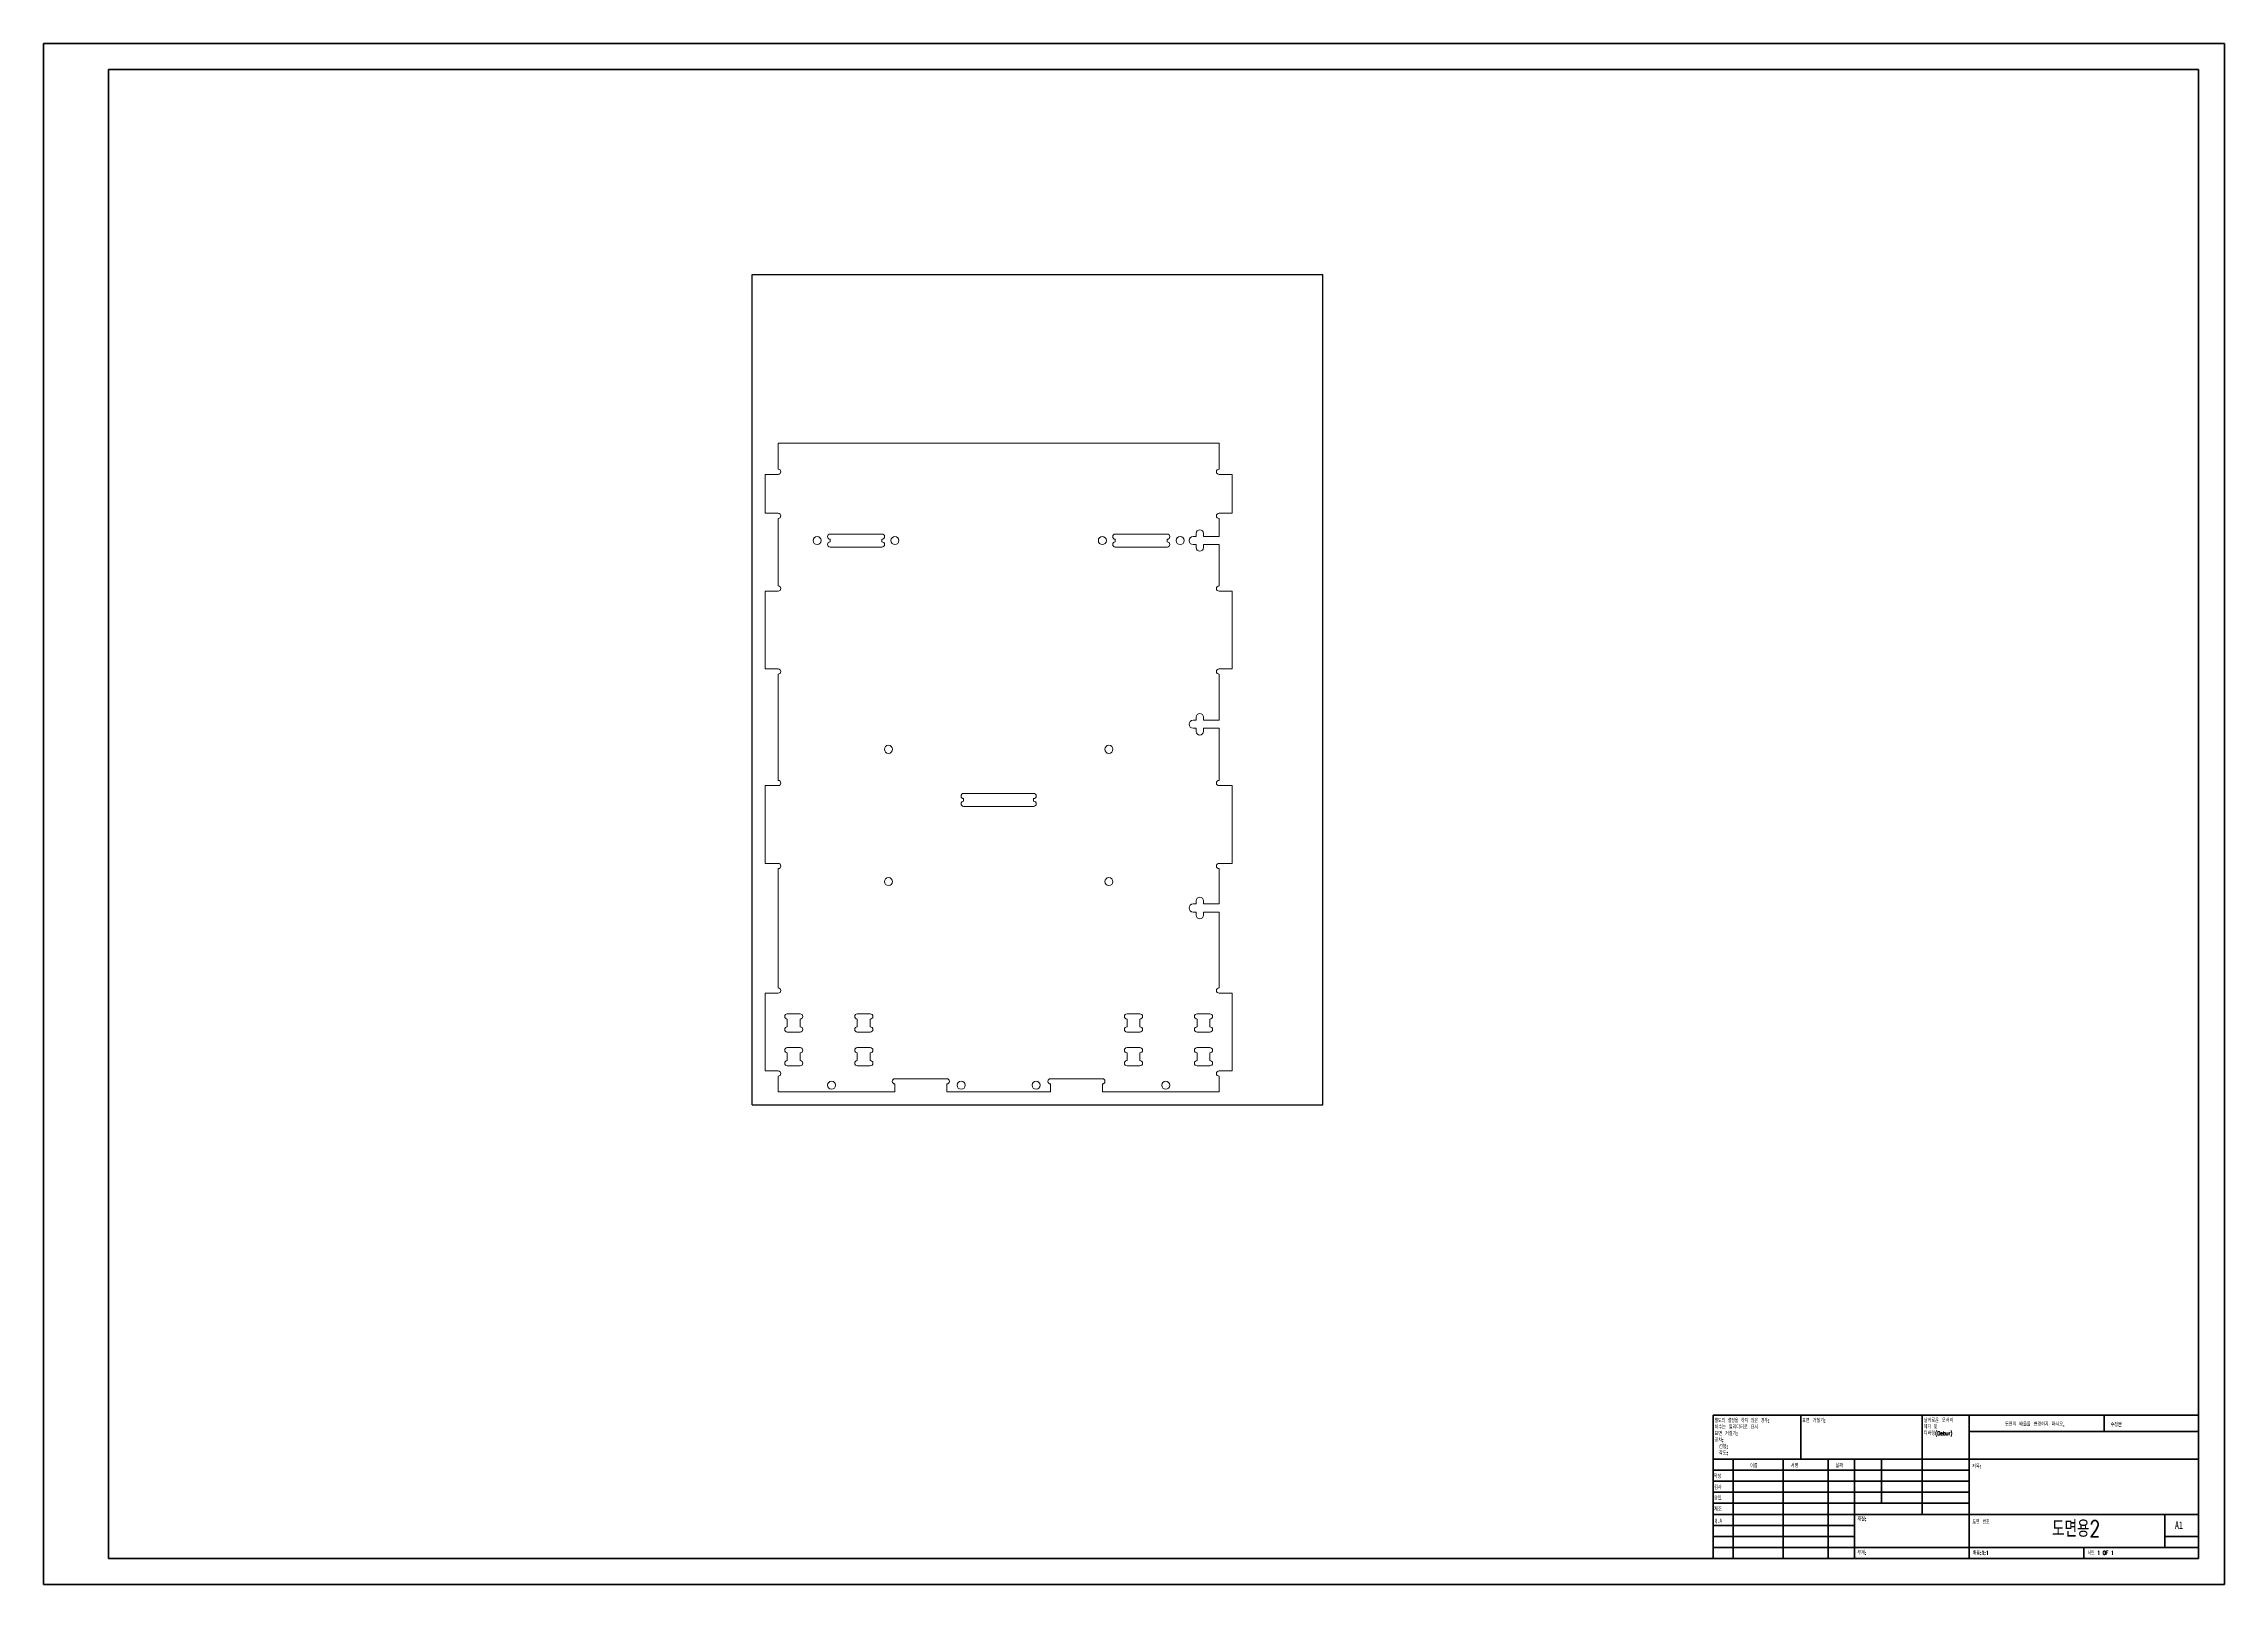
# Model space of a CAD drawing. Header units: millimetres. Extents: x 0 to 841, y 0 to 594.
import ezdxf

# ---------------------------------------------------------------- set-up
doc = ezdxf.new("R2010")
doc.units = ezdxf.units.MM
doc.styles.add('SLDTEXTSTYLE0', font='TXT', dxfattribs={"width": 0.75, "bigfont": 'bigfont'})
doc.styles.add('SLDTEXTSTYLE1', font='TXT', dxfattribs={"width": 0.75})
doc.styles.add('SLDTEXTSTYLE2', font='TXT', dxfattribs={"width": 0.666667, "bigfont": 'bigfont'})
doc.styles.add('SLDTEXTSTYLE3', font='TXT', dxfattribs={"width": 0.7, "bigfont": 'bigfont'})
doc.styles.add('SLDTEXTSTYLE4', font='TXT', dxfattribs={"width": 0.6875, "bigfont": 'bigfont'})
doc.styles.add('SLDTEXTSTYLE5', font='TXT', dxfattribs={"width": 0.691176, "bigfont": 'bigfont'})

# ---------------------------------------------------------------- blocks, each defined once
blk = doc.blocks.new('SW_NOTE_0')
at = {"color": 0, "linetype": 'Continuous', "lineweight": 0, "char_height": 1.5, "attachment_point": 1}
for s, insert, style in [('날카로운 모서리', (0, 1.93), 'SLDTEXTSTYLE0'), ('제거 및', (0, -0.57), 'SLDTEXTSTYLE4'), ('디버링(Debur)', (0, -3.07), 'SLDTEXTSTYLE0')]:
    blk.add_mtext(s, dxfattribs=dict(at, insert=insert, style=style))
blk = doc.blocks.new('SW_NOTE_1')
at = {"color": 0, "linetype": 'Continuous', "lineweight": 0, "char_height": 1.5, "attachment_point": 1}
for s, insert, style in [('별도의 설정을 하지 않은 경우:', (0, 1.93), 'SLDTEXTSTYLE5'), ('표면 거칠기:', (0, -3.07), 'SLDTEXTSTYLE0'), ('공차:', (0, -5.57), 'SLDTEXTSTYLE0'), ('치수는 밀리미터로 표시', (0, -0.57), 'SLDTEXTSTYLE0'), ('선형:', (1.69, -8.07), 'SLDTEXTSTYLE0'), ('각도:', (1.69, -10.57), 'SLDTEXTSTYLE0')]:
    blk.add_mtext(s, dxfattribs=dict(at, insert=insert, style=style))

msp = doc.modelspace()

# ---------------------------------------------------------------- linework, layer by layer
at = {"color": 7, "linetype": 'Continuous', "lineweight": 40}
for p, q in [((0.08, 0.21), (0.08, 594.21)), ((0.08, 594.21), (841.08, 594.21)), ((841.08, 0.21), (841.08, 594.21)), ((25.08, 10.21), (25.08, 584.21)), ((25.08, 584.21), (831.08, 584.21)), ((831.08, 10.21), (831.08, 584.21)), ((643.88, 65.46), (831.08, 65.46)), ((643.88, 65.46), (643.88, 10.21)), ((677.68, 48.46), (677.68, 65.46)), ((724.48, 65.46), (724.48, 27.21)), ((742.68, 65.46), (742.68, 10.21)), ((831.08, 59.09), (742.68, 59.09)), ((794.68, 59.09), (794.68, 65.46)), ((831.08, 65.46), (831.08, 10.21)), ((831.08, 48.46), (643.88, 48.46)), ((742.68, 44.21), (643.88, 44.21)), ((651.68, 48.46), (651.68, 10.21)), ((670.87, 48.46), (670.87, 10.21)), ((688.28, 48.46), (688.28, 10.21)), ((698.48, 10.21), (698.48, 48.46)), ((708.88, 31.46), (708.88, 48.46)), ((742.68, 39.96), (643.88, 39.96)), ((742.68, 35.71), (643.88, 35.71)), ((742.68, 31.46), (643.88, 31.46)), ((698.48, 27.21), (643.88, 27.21)), ((698.48, 27.21), (831.08, 27.21)), ((818.08, 14.46), (818.08, 27.21)), ((698.48, 22.96), (643.88, 22.96)), ((698.48, 18.71), (643.88, 18.71)), ((831.08, 18.71), (818.08, 18.71)), ((25.08, 10.21), (831.08, 10.21)), ((643.88, 14.46), (831.08, 14.46)), ((786.88, 10.21), (786.88, 14.46)), ((0.08, 0.21), (841.08, 0.21))]:
    msp.add_line(p, q, dxfattribs=at)
at = {"color": 7, "linetype": 'Continuous'}
for p, q in [((273.38, 185.15), (273.38, 505.15)), ((273.38, 505.15), (493.38, 505.15)), ((493.38, 185.15), (493.38, 505.15)), ((273.38, 185.15), (493.38, 185.15))]:
    msp.add_line(p, q, dxfattribs=at)
at = {"color": 7, "linetype": 'Continuous', "lineweight": 15}
for p, q in [((283.38, 440.15), (283.38, 430.15)), ((453.38, 440.15), (283.38, 440.15)), ((453.38, 430.15), (453.38, 440.15)), ((278.38, 413.15), (278.38, 428.15)), ((278.38, 428.15), (283.38, 428.15)), ((453.38, 428.15), (458.38, 428.15)), ((458.38, 428.15), (458.38, 413.15)), ((283.38, 413.15), (278.38, 413.15)), ((458.38, 413.15), (453.38, 413.15)), ((283.38, 411.15), (283.38, 385.15)), ((303.38, 405.15), (323.38, 405.15)), ((413.38, 405.15), (433.38, 405.15)), ((443.38, 404.2), (444.58, 404.2)), ((444.58, 404.2), (444.58, 405.4)), ((447.38, 405.4), (447.38, 404.2)), ((447.38, 404.2), (453.38, 404.2)), ((453.38, 404.2), (453.38, 411.15)), ((303.38, 402.15), (303.38, 403.15)), ((323.38, 400.15), (303.38, 400.15)), ((323.38, 403.15), (323.38, 402.15)), ((413.38, 402.15), (413.38, 403.15)), ((433.38, 400.15), (413.38, 400.15)), ((433.38, 403.15), (433.38, 402.15)), ((444.58, 401.1), (443.38, 401.1)), ((444.58, 399.9), (444.58, 401.1)), ((447.38, 401.1), (447.38, 399.9)), ((453.38, 401.1), (447.38, 401.1)), ((453.38, 385.15), (453.38, 401.1)), ((278.38, 353.15), (278.38, 383.15)), ((278.38, 383.15), (283.38, 383.15)), ((453.38, 383.15), (458.38, 383.15)), ((458.38, 383.15), (458.38, 353.15)), ((283.38, 353.15), (278.38, 353.15)), ((283.38, 351.15), (283.38, 310.15)), ((458.38, 353.15), (453.38, 353.15)), ((453.38, 333.37), (453.38, 351.15)), ((443.38, 333.37), (444.58, 333.37)), ((444.58, 330.27), (443.38, 330.27)), ((444.58, 333.37), (444.58, 334.57)), ((444.58, 329.07), (444.58, 330.27)), ((447.38, 334.57), (447.38, 333.37)), ((447.38, 333.37), (453.38, 333.37)), ((447.38, 330.27), (447.38, 329.07)), ((453.38, 330.27), (447.38, 330.27)), ((453.38, 310.15), (453.38, 330.27)), ((278.38, 278.15), (278.38, 308.15)), ((278.38, 308.15), (283.38, 308.15)), ((354.88, 305.15), (381.88, 305.15)), ((354.88, 302.15), (354.88, 303.15)), ((381.88, 303.15), (381.88, 302.15)), ((453.38, 308.15), (458.38, 308.15)), ((458.38, 308.15), (458.38, 278.15)), ((381.88, 300.15), (354.88, 300.15)), ((283.38, 278.15), (278.38, 278.15)), ((458.38, 278.15), (453.38, 278.15)), ((283.38, 276.15), (283.38, 230.15)), ((453.38, 262.53), (453.38, 276.15)), ((443.38, 262.53), (444.58, 262.53)), ((444.58, 262.53), (444.58, 263.73)), ((447.38, 263.73), (447.38, 262.53)), ((447.38, 262.53), (453.38, 262.53)), ((444.58, 259.43), (443.38, 259.43)), ((444.58, 258.23), (444.58, 259.43)), ((447.38, 259.43), (447.38, 258.23)), ((453.38, 259.43), (447.38, 259.43)), ((453.38, 230.15), (453.38, 259.43)), ((278.38, 198.15), (278.38, 228.15)), ((278.38, 228.15), (283.38, 228.15)), ((453.38, 228.15), (458.38, 228.15)), ((458.38, 228.15), (458.38, 198.15)), ((291.88, 220.15), (286.88, 220.15)), ((318.88, 220.15), (313.88, 220.15)), ((422.88, 220.15), (417.88, 220.15)), ((449.88, 220.15), (444.88, 220.15)), ((286.88, 218.15), (286.88, 215.15)), ((286.88, 213.15), (291.88, 213.15)), ((291.88, 215.15), (291.88, 218.15)), ((313.88, 218.15), (313.88, 215.15)), ((313.88, 213.15), (318.88, 213.15)), ((318.88, 215.15), (318.88, 218.15)), ((417.88, 218.15), (417.88, 215.15)), ((417.88, 213.15), (422.88, 213.15)), ((422.88, 215.15), (422.88, 218.15)), ((444.88, 218.15), (444.88, 215.15)), ((444.88, 213.15), (449.88, 213.15)), ((449.88, 215.15), (449.88, 218.15)), ((291.88, 207.15), (286.88, 207.15)), ((286.88, 205.15), (286.88, 202.15)), ((291.88, 202.15), (291.88, 205.15)), ((318.88, 207.15), (313.88, 207.15)), ((313.88, 205.15), (313.88, 202.15)), ((318.88, 202.15), (318.88, 205.15)), ((422.88, 207.15), (417.88, 207.15)), ((417.88, 205.15), (417.88, 202.15)), ((422.88, 202.15), (422.88, 205.15)), ((449.88, 207.15), (444.88, 207.15)), ((444.88, 205.15), (444.88, 202.15)), ((449.88, 202.15), (449.88, 205.15)), ((283.38, 198.15), (278.38, 198.15)), ((283.38, 196.15), (283.38, 190.15)), ((286.88, 200.15), (291.88, 200.15)), ((313.88, 200.15), (318.88, 200.15)), ((328.38, 195.15), (348.38, 195.15)), ((388.38, 195.15), (408.38, 195.15)), ((417.88, 200.15), (422.88, 200.15)), ((444.88, 200.15), (449.88, 200.15)), ((458.38, 198.15), (453.38, 198.15)), ((453.38, 190.15), (453.38, 196.15)), ((283.38, 190.15), (328.38, 190.15)), ((328.38, 190.15), (328.38, 193.15)), ((348.38, 193.15), (348.38, 190.15)), ((348.38, 190.15), (388.38, 190.15)), ((388.38, 190.15), (388.38, 193.15)), ((408.38, 193.15), (408.38, 190.15)), ((408.38, 190.15), (453.38, 190.15))]:
    msp.add_line(p, q, dxfattribs=at)
for centre in [(298.38, 402.65), (328.38, 402.65), (408.38, 402.65), (438.38, 402.65), (325.88, 322.15), (410.88, 322.15), (325.88, 271.15), (410.88, 271.15), (303.93, 192.65), (353.93, 192.65), (382.83, 192.65), (432.83, 192.65)]:
    msp.add_circle(centre, 1.55, dxfattribs=at)
for centre, radius, start, end in [((283.38, 429.15), 1, 270, 90), ((453.38, 429.15), 1, 90, 270), ((283.38, 412.15), 1, 270, 90), ((453.38, 412.15), 1, 90, 270), ((303.38, 404.15), 1, 90, 270), ((323.38, 404.15), 1, 270, 90), ((413.38, 404.15), 1, 90, 270), ((433.38, 404.15), 1, 270, 90), ((443.38, 402.65), 1.55, 89.99999, 269.99999), ((445.98, 405.4), 1.4, 360, 180), ((303.38, 401.15), 1, 90, 270), ((323.38, 401.15), 1, 270, 90), ((413.38, 401.15), 1, 90, 270), ((433.38, 401.15), 1, 270, 90), ((445.98, 399.9), 1.4, 180, 0), ((283.38, 384.15), 1, 270, 90), ((453.38, 384.15), 1, 90, 270), ((283.38, 352.15), 1, 270, 90), ((453.38, 352.15), 1, 90, 270), ((443.38, 331.82), 1.55, 90, 270), ((445.98, 334.57), 1.4, 0, 180), ((445.98, 329.07), 1.4, 180, 0), ((283.38, 309.15), 1, 270, 90), ((354.88, 304.15), 1, 90, 270), ((381.88, 304.15), 1, 270, 90), ((453.38, 309.15), 1, 90, 270), ((354.88, 301.15), 1, 90, 270), ((381.88, 301.15), 1, 270, 90), ((283.38, 277.15), 1, 270, 90), ((453.38, 277.15), 1, 90, 270), ((443.38, 260.98), 1.55, 90, 270), ((445.98, 263.73), 1.4, 360, 180), ((445.98, 258.23), 1.4, 180, 0), ((283.38, 229.15), 1, 270, 90), ((453.38, 229.15), 1, 90, 270), ((286.88, 219.15), 1, 90, 270), ((291.88, 219.15), 1, 270, 90), ((313.88, 219.15), 1, 90, 270), ((318.88, 219.15), 1, 270, 90), ((417.88, 219.15), 1, 90, 270), ((422.88, 219.15), 1, 270, 90), ((444.88, 219.15), 1, 90, 270), ((449.88, 219.15), 1, 270, 90), ((286.88, 214.15), 1, 90, 270), ((291.88, 214.15), 1, 270, 90), ((313.88, 214.15), 1, 90, 270), ((318.88, 214.15), 1, 270, 90), ((417.88, 214.15), 1, 90, 270), ((422.88, 214.15), 1, 270, 90), ((444.88, 214.15), 1, 90, 270), ((449.88, 214.15), 1, 270, 90), ((286.88, 206.15), 1, 90, 270), ((286.88, 201.15), 1, 90, 270), ((291.88, 206.15), 1, 270, 90), ((291.88, 201.15), 1, 270, 90), ((313.88, 206.15), 1, 90, 270), ((313.88, 201.15), 1, 90, 270), ((318.88, 206.15), 1, 270, 90), ((318.88, 201.15), 1, 270, 90), ((417.88, 206.15), 1, 90, 270), ((417.88, 201.15), 1, 90, 270), ((422.88, 206.15), 1, 270, 90), ((422.88, 201.15), 1, 270, 90), ((444.88, 206.15), 1, 90, 270), ((444.88, 201.15), 1, 90, 270), ((449.88, 206.15), 1, 270, 90), ((449.88, 201.15), 1, 270, 90), ((283.38, 197.15), 1, 270, 90), ((328.38, 194.15), 1, 90, 270), ((348.38, 194.15), 1, 270, 90), ((388.38, 194.15), 1, 90, 270), ((408.38, 194.15), 1, 270, 90), ((453.38, 197.15), 1, 90, 270)]:
    msp.add_arc(centre, radius, start, end, dxfattribs=at)

# ---------------------------------------------------------------- block references
at = {"color": 7, "linetype": 'Continuous', "lineweight": 0}
for name, p in [('SW_NOTE_1', (644.47, 62.2)), ('SW_NOTE_0', (725.19, 62.28))]:
    msp.add_blockref(name, p, dxfattribs=at)

# ---------------------------------------------------------------- texts
for s, insert, char_height, attachment_point, style in [('표면 거칠기:', (678.25, 64.13), 1.5, 1, 'SLDTEXTSTYLE0'), ('도면의 배율을 변경하지 마시오.', (756.49, 62.75), 1.5, 1, 'SLDTEXTSTYLE0'), ('수정본', (797.21, 62.55), 1.5, 1, 'SLDTEXTSTYLE0'), ('작성', (644.09, 42.64), 1.5, 1, 'SLDTEXTSTYLE0'), ('이름', (658.2, 46.72), 1.5, 1, 'SLDTEXTSTYLE0'), ('서명', (673.91, 46.78), 1.5, 1, 'SLDTEXTSTYLE0'), ('날짜', (691.09, 46.79), 1.5, 1, 'SLDTEXTSTYLE0'), ('제목:', (743.84, 46.49), 1.5, 1, 'SLDTEXTSTYLE0'), ('승인', (644.28, 34.28), 1.5, 1, 'SLDTEXTSTYLE0'), ('검사', (644.29, 38.37), 1.5, 1, 'SLDTEXTSTYLE0'), ('제조', (644.33, 29.95), 1.5, 1, 'SLDTEXTSTYLE0'), ('Q.A', (644.55, 25.56), 1.5, 1, 'SLDTEXTSTYLE1'), ('재질:', (699.52, 26.2), 1.5, 1, 'SLDTEXTSTYLE0'), ('도면용2', (783.89, 24.85), 6.35, 2, 'SLDTEXTSTYLE0'), ('도면 번호', (743.95, 25.08), 1.5, 1, 'SLDTEXTSTYLE3'), ('A1', (822, 24.52), 2.91, 1, 'SLDTEXTSTYLE1'), ('무게:', (699.5, 13.16), 1.499, 1, 'SLDTEXTSTYLE0'), ('배율:1:1', (743.95, 13.11), 1.5, 1, 'SLDTEXTSTYLE0'), ('시트 1 OF 1', (788.36, 13.11), 1.5, 1, 'SLDTEXTSTYLE2')]:
    msp.add_mtext(s, dxfattribs=dict(at, insert=insert, char_height=char_height, attachment_point=attachment_point, style=style))

doc.saveas('drawing.dxf')
